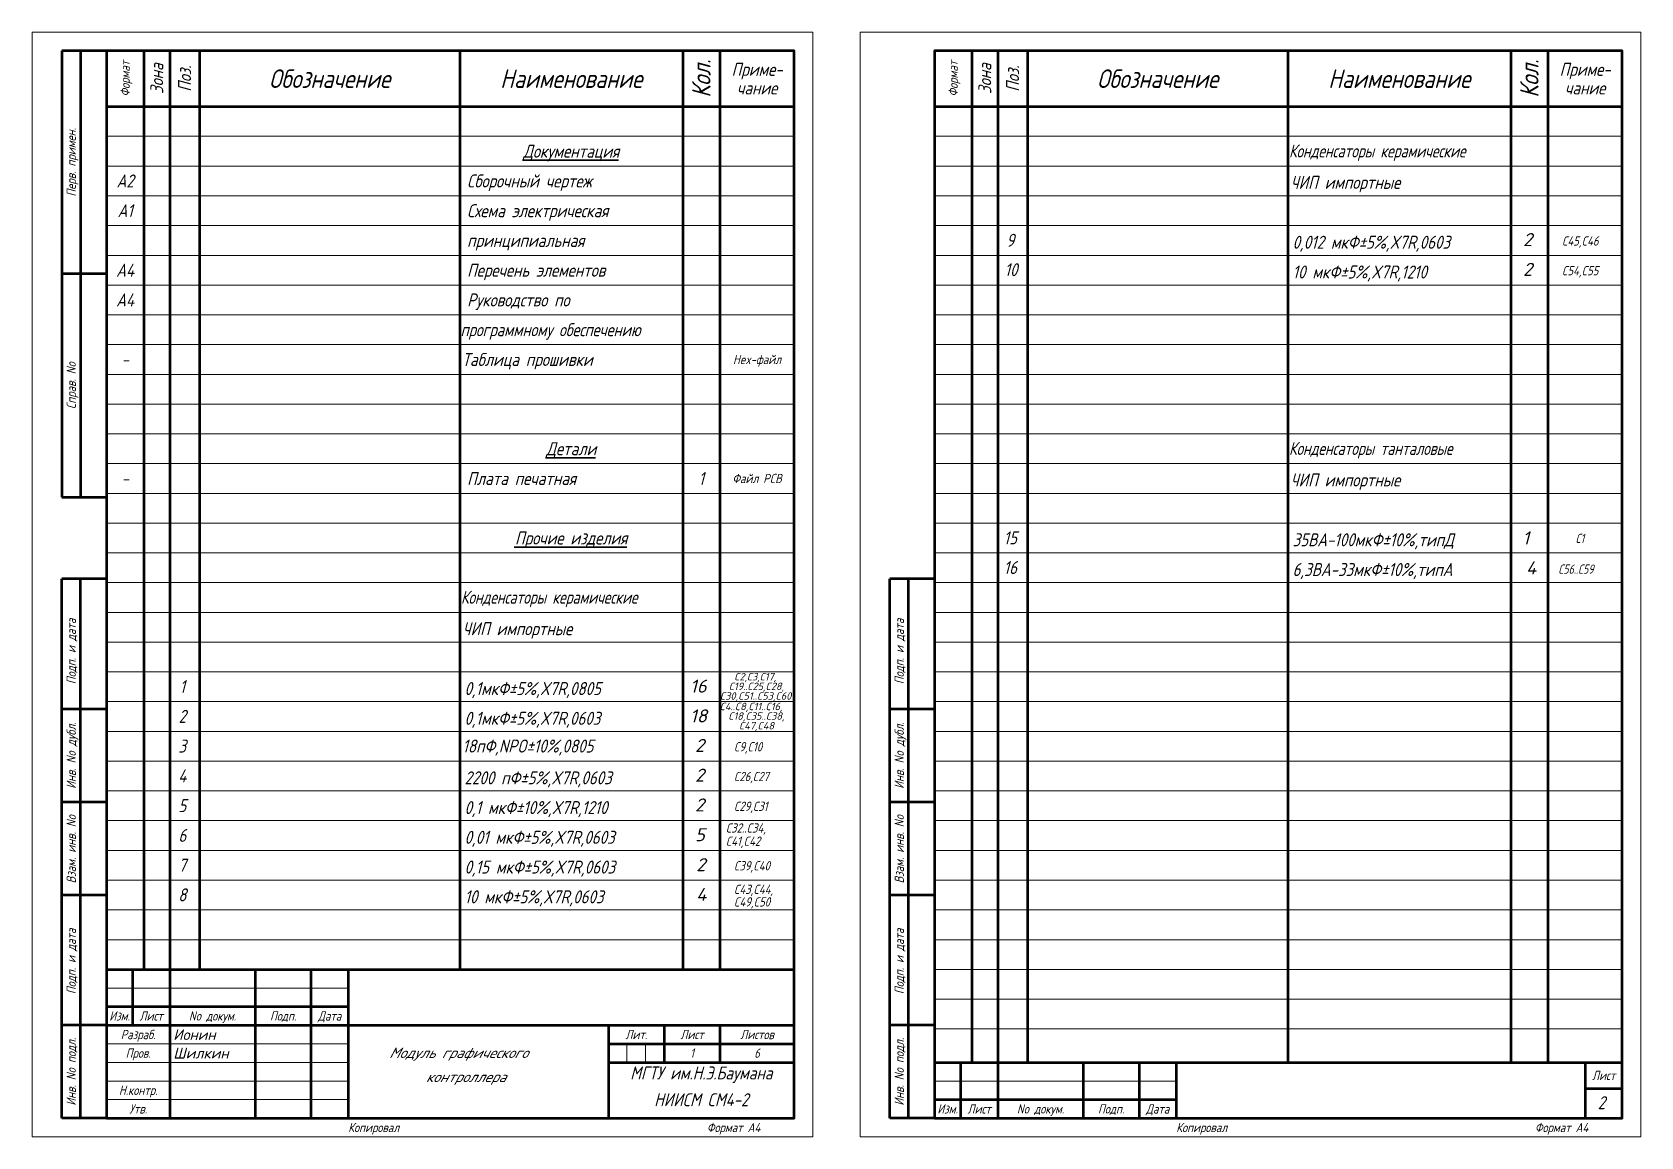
# Model space of a CAD drawing. Header units: inches. Extents: x 0 to 2069, y -420 to 0.
# Drawn here: x 738 to 1170.8, y -420 to -123 of the extents above; entities that cross this region are included whole.
import ezdxf
from ezdxf.enums import TextEntityAlignment as Align

# ---------------------------------------------------------------- set-up
doc = ezdxf.new("R2010")
doc.units = ezdxf.units.IN
doc.header["$MEASUREMENT"] = 0
for name, color, linetype, lineweight in [('OSN25', 2, 'Continuous', 20), ('OSN50', 3, 'Continuous', 50), ('TEXT', 1, 'Continuous', 30)]:
    doc.layers.add(name, color=color, linetype=linetype, lineweight=lineweight)
doc.styles.add('E', font='simplex.shx', dxfattribs={"width": 0.8, "oblique": 15})
doc.styles.add('E1', font='simplex.shx', dxfattribs={"oblique": 15})
doc.styles.add('ISOCPEUR0', font='isocpeur.ttf', dxfattribs={"height": 2.87999})
doc.styles.add('ISOCPEUR1', font='isocpeui.ttf', dxfattribs={"height": 4.7625})

msp = doc.modelspace()

# ---------------------------------------------------------------- texts
at = {"layer": 'TEXT', "style": 'E', "oblique": 15, "width": 0.8}
for s, height, p in [('Формат', 2.5, (763.03, -135.49)), ('Зона', 3.5, (771.53, -135.49)), ('Поз.', 3.5, (779.03, -135.49)), ('Кол.', 5, (918.03, -135.49)), ('Формат', 2.5, (985.78, -135.49)), ('Зона', 3.5, (994.28, -135.49)), ('Поз.', 3.5, (1001.78, -135.49)), ('Кол.', 5, (1140.78, -135.49)), ('Перв. примен.', 2.5, (748.53, -157.99)), ('Справ. No', 2.5, (748.53, -217.99)), ('Подп. и дата', 2.5, (748.53, -289.49)), ('Подп. и дата', 2.5, (971.28, -289.49)), ('Инв. No дубл.', 2.5, (748.53, -317.5)), ('Инв. No дубл.', 2.5, (971.28, -317.5)), ('Взам. инв. No', 2.5, (748.53, -342.66)), ('Взам. инв. No', 2.5, (971.28, -342.66)), ('Подп. и дата', 2.5, (748.53, -372.83)), ('Подп. и дата', 2.5, (971.28, -372.83)), ('Инв. No подл.', 2.5, (748.53, -402.5)), ('Инв. No подл.', 2.5, (971.28, -402.5))]:
    msp.add_text(s, height=height, rotation=90, dxfattribs=at).set_placement(p, align=Align.MIDDLE_CENTER)
for s, height, p in [('Обозначение', 5, (818.03, -135.49)), ('Наименование', 5, (883.03, -135.49)), ('Приме-', 3.5, (933.03, -132.99)), ('Обозначение', 5, (1040.78, -135.49)), ('Наименование', 5, (1105.78, -135.49)), ('Приме-', 3.5, (1155.78, -132.99)), ('чание', 3.5, (933.03, -137.99)), ('чание', 3.5, (1155.78, -137.99)), ('%%uДокументация', 3.5, (883.03, -154.99)), ('A2', 3.5, (763.03, -162.99)), ('A1', 3.5, (763.03, -170.99)), ('9', 3.5, (1001.16, -178.94)), ('A4', 3.5, (763.03, -186.99)), ('10', 3.5, (1001.35, -186.85)), ('A4', 3.5, (763.03, -194.99)), ('-', 3.5, (763.03, -210.99)), ('Hex-файл', 2.5, (933.03, -210.99)), ('%%uДетали', 3.5, (883.03, -234.99)), ('1', 3.5, (918.03, -242.99)), ('Файл PCB', 2.5, (933.03, -242.99)), ('-', 3.5, (763.03, -242.99)), ('%%uПрочие изделия', 3.5, (883.03, -258.99)), ('15', 3.5, (1001.16, -258.94)), ('16', 3.5, (1001.16, -266.94)), ('1', 3.5, (778.41, -298.94)), ('2', 3.5, (778.41, -306.94)), ('3', 3.5, (778.41, -314.94)), ('4', 3.5, (778.41, -322.94)), ('5', 3.5, (778.41, -330.94)), ('6', 3.5, (778.41, -338.94)), ('7', 3.5, (778.41, -346.94)), ('8', 3.5, (778.41, -354.94)), ('Изм.', 2.5, (761.53, -387.49)), ('Лист', 2.5, (770.03, -387.49)), ('No докум.', 2.5, (786.53, -387.49)), ('Подп.', 2.5, (805.53, -387.49)), ('Дата', 2.5, (818.03, -387.49)), ('Разраб.', 2.5, (766.53, -392.49)), ('Лит.', 2.5, (900.53, -392.49)), ('Лист', 2.5, (915.53, -392.49)), ('Листов', 2.5, (933.03, -392.49)), ('Пров.', 2.5, (766.53, -397.49)), ('1', 2.5, (915.53, -397.49)), ('6', 2.5, (933.03, -397.49)), ('МГТУ им.Н.Э.Баумана', 3.5, (918.03, -402.83)), ('Лист', 2.5, (1160.78, -403.49)), ('Н.контр.', 2.5, (766.53, -407.49)), ('НИИСМ СМ4-2', 3.5, (918.03, -410.02)), ('2', 3.5, (1160.19, -410.81)), ('Утв.', 2.5, (766.53, -412.49)), ('Изм.', 2.5, (984.28, -412.49)), ('Лист', 2.5, (992.78, -412.49)), ('No докум.', 2.5, (1009.28, -412.49)), ('Подп.', 2.5, (1028.28, -412.49)), ('Дата', 2.5, (1040.78, -412.49))]:
    msp.add_text(s, height=height, dxfattribs=at).set_placement(p, align=Align.MIDDLE_CENTER)
at = {"layer": 'TEXT', "lineweight": 30, "style": 'E1', "oblique": 15}
for s, width, p in [('Конденсаторы керамические', 0.73, (1076.13, -156.67)), ('ЧИП импортные', 0.8, (1076.57, -165.13)), ('0,012 мкФ±5%%%,X7R,0603', 0.8, (1077.09, -181.22)), ('10 мкФ±5%%%,X7R,1210', 0.8, (1077.09, -189.22)), ('Конденсаторы танталовые', 0.73, (1076.13, -236.67)), ('ЧИП импортные', 0.8, (1076.57, -245.13)), ('35ВА-100мкФ±10%%%,типД', 0.8, (1077.09, -261.22)), ('6,3ВА-33мкФ±10%%%,типА', 0.8, (1077.09, -269.22)), ('Конденсаторы керамические', 0.73, (853.38, -276.67)), ('ЧИП импортные', 0.8, (853.82, -285.13)), ('0,1мкФ±5%%%,X7R,0805', 0.8, (854.34, -301.22)), ('0,1мкФ±5%%%,X7R,0603', 0.8, (854.34, -309.22)), ('18пФ,NPO±10%%%,0805', 0.8, (853.77, -316.68)), ('2200 пФ±5%%%,X7R,0603', 0.8, (854.34, -325.22)), ('0,1 мкФ±10%%%,X7R,1210', 0.8, (854.34, -333.22)), ('0,01 мкФ±5%%%,X7R,0603', 0.8, (854.34, -341.22)), ('0,15 мкФ±5%%%,X7R,0603', 0.8, (854.34, -349.22)), ('10 мкФ±5%%%,X7R,0603', 0.8, (854.34, -357.22))]:
    msp.add_text(s, height=3.5, dxfattribs=dict(at, width=width)).set_placement(p)
at = {"layer": 'TEXT', "style": 'E', "oblique": 15}
for s, width, p in [('Сборочный чертеж', 0.8, (855.03, -162.99)), ('Схема электрическая', 0.8, (855.03, -170.99)), ('принципиальная', 0.8, (855.03, -178.99)), ('Перечень элементов', 0.8, (855.03, -186.99)), ('Руководство по', 0.8, (855.03, -194.99)), ('программному обеспечению', 0.77, (853.26, -202.99)), ('Таблица прошивки', 0.8, (853.72, -210.99)), ('Плата печатная', 0.8, (855.03, -242.99))]:
    msp.add_text(s, height=3.5, dxfattribs=dict(at, width=width)).set_placement(p, align=Align.MIDDLE_LEFT)
at = {"layer": 'TEXT', "oblique": 15}
for s, height, style, p in [('2', 3.5, 'E1', (1139.09, -180.51)), ('2', 3.5, 'E1', (1139.09, -188.51)), ('1', 3.5, 'E1', (1138.94, -260.72)), ('4', 3.5, 'E1', (1139.91, -268.77)), ('16', 3.5, 'E1', (915, -300.57)), ('18', 3.5, 'E1', (915, -308.57)), ('2', 3.5, 'E1', (916.34, -316.51)), ('2', 3.5, 'E1', (916.34, -324.51)), ('2', 3.5, 'E1', (916.34, -332.51)), ('5', 3.5, 'E1', (916.34, -340.51)), ('2', 3.5, 'E1', (916.67, -348.57)), ('4', 3.5, 'E1', (916.67, -356.57)), ('Ионин', 2.88, 'ISOCPEUR0', (775.98, -393.95)), ('Шилкин', 2.88, 'ISOCPEUR0', (775.98, -398.95)), ('Модуль графического ', 2.7851, 'ISOCPEUR1', (834.01, -398.8)), ('контроллера ', 2.7851, 'ISOCPEUR1', (843.9, -405.28))]:
    msp.add_text(s, height=height, dxfattribs=dict(at, style=style)).set_placement(p)
at = {"layer": 'TEXT', "style": 'E1', "oblique": 15}
for s, width, p in [('C45,C46', 0.8, (1149.53, -180.37)), ('C54,C55', 0.8, (1149.53, -188.37)), ('С1', 0.75, (1153.24, -260.35)), ('С56..С59', 0.75, (1148.6, -268.61)), ('C9,С10', 0.8, (926.78, -316.37)), ('C26,С27', 0.8, (926.78, -324.37)), ('C29,С31', 0.8, (926.78, -332.37)), ('С32..C34,', 0.8, (924.67, -338.21)), ('С41,C42', 0.8, (924.67, -341.76)), ('C39,C40', 0.8, (926.78, -348.37)), ('C43,C44,', 0.8, (926.78, -354.7)), ('C49,C50', 0.8, (926.78, -358.08))]:
    msp.add_text(s, height=2.5, dxfattribs=dict(at, width=width)).set_placement(p)
at = {"layer": 'TEXT', "style": 'ISOCPEUR1'}
for s, p in [('С19..С25,C28,', (925.47, -299.87)), ('C2,С3,С17,', (926.86, -297.29)), ('C30,C51..C53,C60', (923.03, -302.48)), ('С4..C8,C11..C16,', (923.03, -305.29)), ('C18,C35..C38,', (925.27, -307.87)), ('С47,C48', (928.22, -310.48))]:
    msp.add_text(s, height=2, dxfattribs=at).set_placement(p)
at = {"layer": 'TEXT', "linetype": 'Continuous', "style": 'E', "oblique": 15, "width": 0.8}
for s, p in [('Копировал', (823.03, -418.74)), ('Формат A4', (919.53, -418.74)), ('Копировал', (1045.78, -418.74)), ('Формат A4', (1142.28, -418.74))]:
    msp.add_text(s, height=2.5, dxfattribs=at).set_placement(p)

# ---------------------------------------------------------------- linework, layer by layer
at = {"layer": 'OSN25'}
for p, q in [((758.03, -150.99), (943.03, -150.99)), ((980.78, -150.99), (1165.78, -150.99)), ((758.03, -158.99), (943.03, -158.99)), ((980.78, -158.99), (1165.78, -158.99)), ((758.03, -166.99), (943.03, -166.99)), ((980.78, -166.99), (1165.78, -166.99)), ((758.03, -174.99), (943.03, -174.99)), ((758.03, -174.99), (943.03, -174.99)), ((980.78, -174.99), (1165.78, -174.99)), ((980.78, -174.99), (1165.78, -174.99)), ((758.03, -182.99), (943.03, -182.99)), ((980.78, -182.99), (1165.78, -182.99)), ((758.03, -190.99), (943.03, -190.99)), ((980.78, -190.99), (1165.78, -190.99)), ((758.03, -198.99), (943.03, -198.99)), ((980.78, -198.99), (1165.78, -198.99)), ((758.03, -206.99), (943.03, -206.99)), ((980.78, -206.99), (1165.78, -206.99)), ((758.03, -214.99), (943.03, -214.99)), ((980.78, -214.99), (1165.78, -214.99)), ((758.03, -222.99), (943.03, -222.99)), ((980.78, -222.99), (1165.78, -222.99)), ((758.03, -230.99), (943.03, -230.99)), ((980.78, -230.99), (1165.78, -230.99)), ((758.03, -238.99), (943.03, -238.99)), ((980.78, -238.99), (1165.78, -238.99)), ((758.03, -246.99), (943.03, -246.99)), ((980.78, -246.99), (1165.78, -246.99)), ((758.03, -254.99), (943.03, -254.99)), ((980.78, -254.99), (1165.78, -254.99)), ((758.03, -262.99), (943.03, -262.99)), ((980.78, -262.99), (1165.78, -262.99)), ((758.03, -270.99), (943.03, -270.99)), ((980.78, -270.99), (1165.78, -270.99)), ((758.03, -278.99), (943.03, -278.99)), ((980.78, -278.99), (1165.78, -278.99)), ((758.03, -286.99), (943.03, -286.99)), ((980.78, -286.99), (1165.78, -286.99)), ((758.03, -294.99), (943.03, -294.99)), ((980.78, -294.99), (1165.78, -294.99)), ((758.03, -302.99), (943.03, -302.99)), ((980.78, -302.99), (1165.78, -302.99)), ((758.03, -310.99), (943.03, -310.99)), ((980.78, -310.99), (1165.78, -310.99)), ((758.03, -318.99), (943.03, -318.99)), ((980.78, -318.99), (1165.78, -318.99)), ((758.03, -326.99), (943.03, -326.99)), ((980.78, -326.99), (1165.78, -326.99)), ((758.03, -334.99), (943.03, -334.99)), ((980.78, -334.99), (1165.78, -334.99)), ((758.03, -342.99), (943.03, -342.99)), ((980.78, -342.99), (1165.78, -342.99)), ((758.03, -350.99), (943.03, -350.99)), ((980.78, -350.99), (1165.78, -350.99)), ((758.03, -358.99), (943.03, -358.99)), ((980.78, -358.99), (1165.78, -358.99)), ((758.03, -366.99), (943.03, -366.99)), ((980.78, -366.99), (1165.78, -366.99)), ((980.78, -374.99), (1165.78, -374.99)), ((758.03, -379.99), (823.03, -379.99)), ((980.78, -382.99), (1165.78, -382.99)), ((980.78, -390.99), (1165.78, -390.99)), ((758.03, -394.99), (823.03, -394.99)), ((898.03, -394.99), (898.03, -399.99)), ((903.03, -394.99), (903.03, -399.99)), ((758.03, -399.99), (823.03, -399.99)), ((758.03, -404.99), (823.03, -404.99)), ((980.78, -404.99), (1045.78, -404.99)), ((758.03, -409.99), (823.03, -409.99))]:
    msp.add_line(p, q, dxfattribs=at)
for points in [[(738.03, -419.99), (948.03, -419.99), (948.03, -122.99), (738.03, -122.99)], [(960.78, -419.99), (1170.78, -419.99), (1170.78, -122.99), (960.78, -122.99)]]:
    msp.add_lwpolyline(points, close=True, dxfattribs=at)
at = {"layer": 'OSN50'}
for p, q in [((751.03, -127.99), (751.03, -247.99)), ((768.03, -127.99), (768.03, -374.99)), ((775.03, -127.99), (775.03, -374.99)), ((783.03, -127.99), (783.03, -374.99)), ((853.03, -127.99), (853.03, -374.99)), ((913.03, -127.99), (913.03, -374.99)), ((923.03, -127.99), (923.03, -374.99)), ((990.78, -127.99), (990.78, -399.99)), ((997.78, -127.99), (997.78, -399.99)), ((1005.78, -127.99), (1005.78, -399.99)), ((1075.78, -127.99), (1075.78, -399.99)), ((1135.78, -127.99), (1135.78, -399.99)), ((1145.78, -127.99), (1145.78, -399.99)), ((758.03, -142.99), (943.03, -142.99)), ((980.78, -142.99), (1165.78, -142.99)), ((751.03, -414.99), (751.03, -269.99)), ((973.78, -414.99), (973.78, -269.99)), ((758.03, -374.99), (943.03, -374.99)), ((765.03, -374.99), (765.03, -389.99)), ((775.03, -374.99), (775.03, -414.99)), ((798.03, -374.99), (798.03, -414.99)), ((813.03, -374.99), (813.03, -414.99)), ((823.03, -374.99), (823.03, -414.99)), ((758.03, -384.99), (823.03, -384.99)), ((758.03, -389.99), (823.03, -389.99)), ((823.03, -389.99), (943.03, -389.99)), ((893.03, -389.99), (893.03, -414.99)), ((908.03, -389.99), (908.03, -399.99)), ((923.03, -389.99), (923.03, -399.99)), ((893.03, -394.99), (943.03, -394.99)), ((893.03, -399.99), (943.03, -399.99)), ((980.78, -399.99), (1165.78, -399.99)), ((987.78, -399.99), (987.78, -414.99)), ((997.78, -399.99), (997.78, -414.99)), ((1020.78, -399.99), (1020.78, -414.99)), ((1035.78, -399.99), (1035.78, -414.99)), ((1045.78, -399.99), (1045.78, -414.99)), ((1155.78, -399.99), (1155.78, -414.99)), ((980.78, -409.99), (1045.78, -409.99)), ((1155.78, -406.99), (1165.78, -406.99))]:
    msp.add_line(p, q, dxfattribs=at)
for points in [[(758.03, -127.99), (746.03, -127.99)], [(746.03, -127.99), (746.03, -247.99)], [(758.03, -187.99), (746.03, -187.99)], [(746.03, -247.99), (758.03, -247.99)], [(746.03, -414.99), (746.03, -269.99)], [(758.03, -269.99), (746.03, -269.99)], [(980.78, -269.99), (968.78, -269.99)], [(968.78, -414.99), (968.78, -269.99)], [(758.03, -304.99), (746.03, -304.99)], [(980.78, -304.99), (968.78, -304.99)], [(758.03, -329.99), (746.03, -329.99)], [(980.78, -329.99), (968.78, -329.99)], [(758.03, -354.99), (746.03, -354.99)], [(980.78, -354.99), (968.78, -354.99)], [(758.03, -389.99), (746.03, -389.99)], [(980.78, -389.99), (968.78, -389.99)], [(758.03, -414.99), (746.03, -414.99)], [(980.78, -414.99), (968.78, -414.99)]]:
    msp.add_lwpolyline(points, dxfattribs=at)
for points in [[(758.03, -414.99), (943.03, -414.99), (943.03, -127.99), (758.03, -127.99)], [(980.78, -414.99), (1165.78, -414.99), (1165.78, -127.99), (980.78, -127.99)]]:
    msp.add_lwpolyline(points, close=True, dxfattribs=at)

msp.set_redraw_order([(e.dxf.handle, doc.entitydb.next_handle()) for e in msp.query("TEXT MTEXT ATTDEF DIMENSION ARC_DIMENSION")])  # texts and dimensions are drawn at this point

doc.saveas('drawing.dxf')
